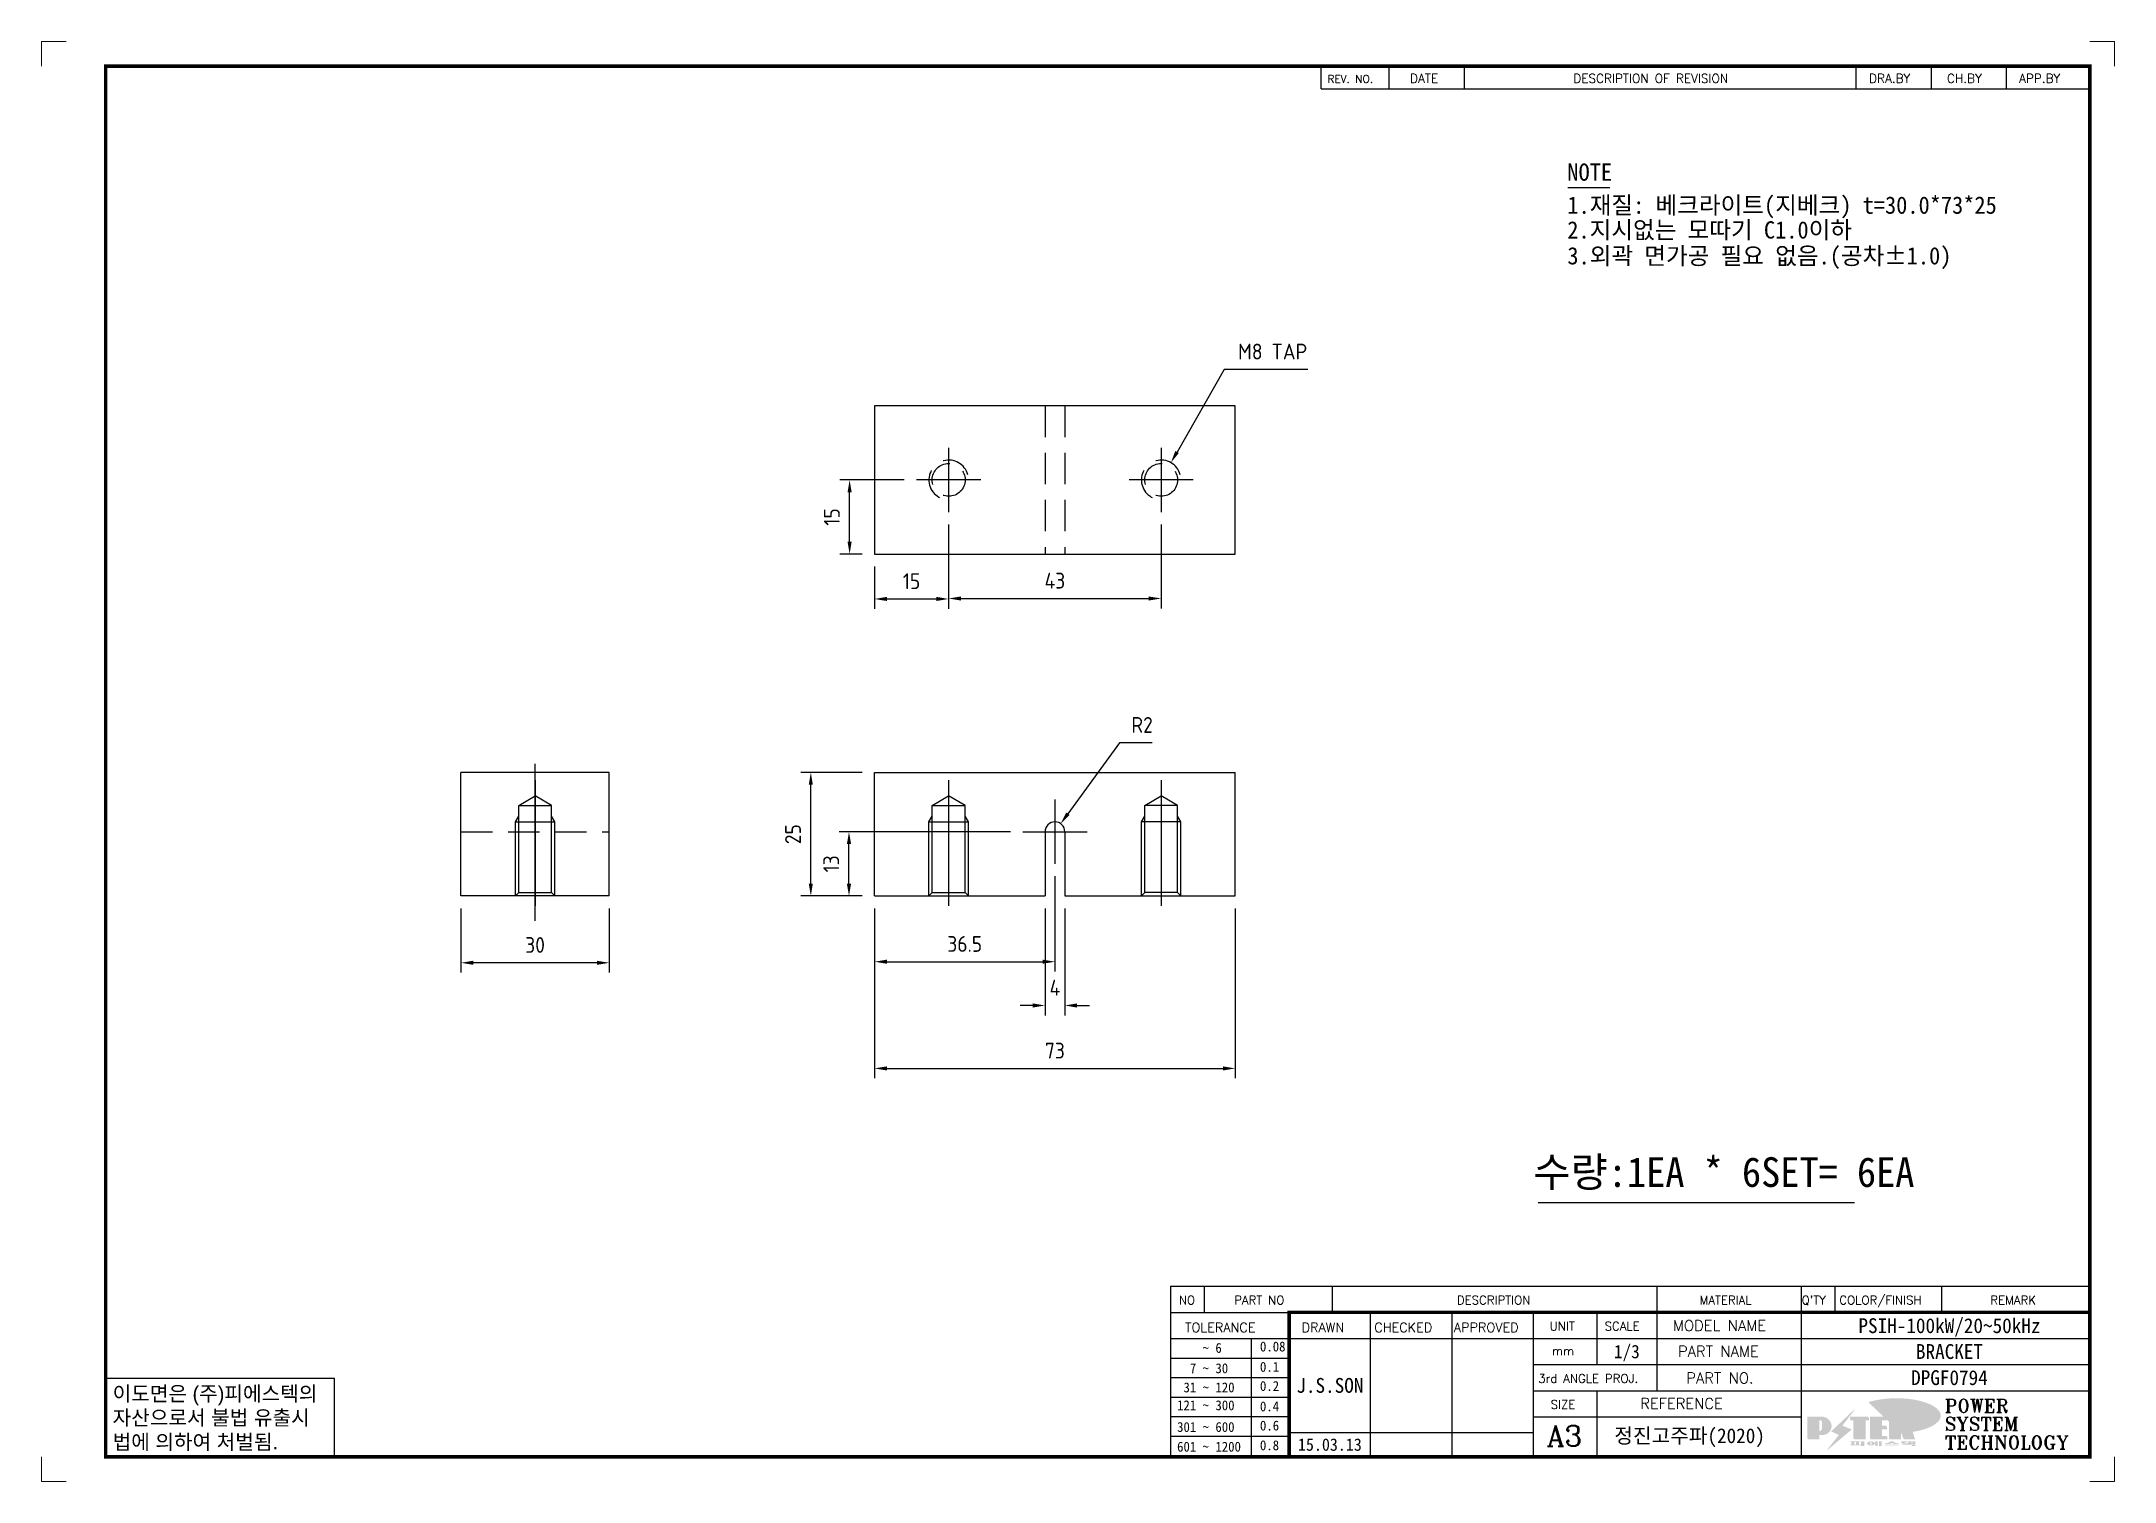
# Model space of a CAD drawing. Header units: millimetres. Extents: x 24815 to 37444, y -10619 to 6020.
# Drawn here: x 25905.3 to 26324.8, y -9394.1 to -9102.8 of the extents above; entities that cross this region are included whole.
import ezdxf
from ezdxf.enums import TextEntityAlignment as Align

# ---------------------------------------------------------------- set-up
doc = ezdxf.new("R2010")
doc.units = ezdxf.units.MM
doc.linetypes.add('CENTER', pattern=[50.8, 31.75, -6.35, 6.35, -6.35])
doc.linetypes.add('HIDDEN', pattern=[9.525, 6.35, -3.175])
for name, color, linetype in [('CENTER', 1, 'CENTER'), ('CL', 1, 'CENTER'), ('FORMAT-1', 7, 'Continuous'), ('line', 3, 'Continuous'), ('THIN', 3, 'Continuous'), ('피치선', 1, 'Continuous')]:
    doc.layers.add(name, color=color, linetype=linetype)
doc.styles.add('h1', font='')
doc.styles.add('HAN', font='')
doc.styles.add('RC', font='ROMANC.SHX')
doc.styles.add('ROMANT', font='romant')
doc.styles.get("Standard").update_dxf_attribs({"font": 'ISOCP.SHX', "bigfont": 'WHGTXT.SHX'})
doc.styles.get('h1').set_extended_font_data('New Gulim')
doc.styles.get('HAN').set_extended_font_data('GulimChe')
doc.dimstyles.new('PS-1', dxfattribs={"dimtxt": 3.2, "dimasz": 2.5, "dimexe": 2, "dimexo": 2.5, "dimgap": 2, "dimtad": 1, "dimtoh": 1, "dimrnd": 0.05, "dimzin": 12, "dimdsep": 46, "dimtxsty": 'Standard', "dimcen": 0, "dimclrt": 2, "dimazin": 3, "dimtfac": 1, "dimtofl": 0, "dimtmove": 0, "dimatfit": 3, "dimfxl": 0.18, "dimtolj": 1, "dimtzin": 0, "dimarcsym": 0})

msp = doc.modelspace()

# ---------------------------------------------------------------- texts
at = {"color": 2, "style": 'HAN'}
for s, height, p in [('NOTE', 3.5, (26214.07878, -9130.99889)), ('1.재질: 베크라이트(지베크) t=30.0*73*25', 3.5, (26214.07878, -9137.66693)), ('2.지시없는 모따기 C1.0이하 ', 3.5, (26214.0627, -9142.68365)), ('3.외곽 면가공 필요 없음.(공차%%P1.0)', 3.5, (26214.07878, -9147.91133)), ('수량:1EA * 6SET= 6EA', 6, (26207.2124, -9334.52171))]:
    msp.add_text(s, height=height, dxfattribs=at).set_placement(p)

# ---------------------------------------------------------------- blocks, each defined once
blk = doc.blocks.new('t3')
for p, q in [((0, 15.88), (46.25, 15.88)), ((0, 15.88), (0, 0)), ((46.25, 15.88), (46.25, 0)), ((0, 0), (46.25, 0))]:
    blk.add_line(p, q)
at = {"color": 1, "style": 'h1'}
for s, p in [('이도면은 (주)피에스텍의', (1.4, 11.29)), ('자산으로서 불법 유출시', (1.4, 6.41)), ('법에 의하여 처벌됨.', (1.4, 1.52))]:
    blk.add_text(s, height=3, dxfattribs=at).set_placement(p)
blk = doc.blocks.new('new LOGO')
at = {"layer": 'line'}
h = blk.add_hatch(color=1, dxfattribs=at)
h.paths.add_polyline_path([(41.5, 16.4), (54.3, 16.4, 1), (54.3, 82.9), (0, 82.9), (0, -0.1), (41.5, -0.1)])
h.paths.add_polyline_path([(41.5, 27.9), (41.5, 71.9), (43.6, 71.9, -0.414214), (54.6, 60.9), (54.6, 38.9, -0.414214), (43.6, 27.9)], flags=16)
h.paths.add_polyline_path([(214.7, 71.9), (227.5, 71.9), (227.5, 82.9), (159.7, 82.9), (159.7, 71.9), (172.5, 71.9), (172.5, -0.1), (214.7, -0.1)])
h.paths.add_polyline_path([(276, 37.4), (294.8, 37.4), (294.8, 49.1), (276, 49.1), (276, 71.9), (294.8, 71.9), (294.8, 82.9), (234.5, 82.9), (234.5, -0.1), (297, -0.1), (297, 10.9), (276, 10.9)])
h.paths.add_polyline_path([(347.2, 35.2), (359.7, -0.1), (400.5, -0.1), (379.6, 66.8), (399.7, 82.9), (380.6, 82.9), (347.2, 61.6), (347.2, 82.9), (305.5, 82.9), (305.5, -0.1), (347.2, -0.1)])
h = blk.add_hatch(color=250, dxfattribs=at)
h.paths.add_polyline_path([(44.5, 69.4), (46.6, 69.4, -0.129793), (52, 68, 0.221832), (43.6, 71.9), (41.5, 71.9), (41.5, 27.9), (43.6, 27.9, 0.02048), (44.5, 28)], flags=17)
h.paths.add_polyline_path([(44.5, 13.9), (57.3, 13.9, 0.72362), (77.1, 73.9, -0.679777), (54.3, 16.4), (41.5, 16.4), (41.5, -0.1), (3, -0.1), (3, -2.6), (44.5, -2.6)])
h.paths.add_polyline_path([(117.9, 14.2), (71.5, -44.4), (77.1, -39.6), (120.8, 15.6), (92, 28.9), (173.3, 106), (177.5, 111.4), (89.1, 27.6)])
h.paths.add_polyline_path([(162.7, 71.9), (162.7, 69.4), (172.5, 69.4), (172.5, 71.9)], flags=17)
h.paths.add_polyline_path([(217.7, 69.4), (230.5, 69.4), (230.5, 80.4), (227.5, 80.4), (227.5, 71.9), (214.7, 71.9), (214.7, -0.1), (175.5, -0.1), (175.5, -2.6), (217.7, -2.6)])
h.paths.add_polyline_path([(297.8, 46.6), (294.8, 46.6), (294.8, 37.4), (276, 37.4), (276, 10.9), (279, 10.9), (279, 34.9), (297.8, 34.9)])
h.paths.add_polyline_path([(300, 8.4), (297, 8.4), (297, -0.1), (237.5, -0.1), (237.5, -2.6), (300, -2.6)])
h.paths.add_polyline_path([(297.8, 80.4), (294.8, 80.4), (294.8, 71.9), (276, 71.9), (276, 49.1), (279, 49.1), (279, 69.4), (297.8, 69.4)])
h.paths.add_polyline_path([(350.2, 80.4), (347.2, 80.4), (347.2, 61.6), (350.2, 63.5)])
h.paths.add_polyline_path([(350.2, 26.7), (347.2, 35.2), (347.2, -0.1), (308.5, -0.1), (308.5, -2.6), (350.2, -2.6)])
h.paths.add_polyline_path([(402.7, 80.4), (396.5, 80.4), (379.6, 66.8), (400.5, -0.1), (361.8, -0.1), (362.7, -2.6), (403.5, -2.6), (382.6, 64.3)])
blk.add_hatch(color=5, dxfattribs=at).paths.add_polyline_path([(166.3, 35), (131, 49), (180.4, 112.7), (92, 28.9), (120.8, 15.6), (74.4, -43)])
h = blk.add_hatch(color=253, dxfattribs=at)
edge = h.paths.add_edge_path()
edge.add_ellipse((333.9, 86.4), major_axis=(-165.9, 0), ratio=0.39426, start_angle=111.51268, end_angle=334.46902)
edge.add_ellipse((314.1, 81.2), major_axis=(-153.7, 0), ratio=0.40699, start_angle=121.30662, end_angle=327.74369, ccw=False)
edge.add_line((394, 27.8), (394.7, 25.6))
h = blk.add_hatch(color=250, dxfattribs=at)
edge = h.paths.add_edge_path()
edge.add_ellipse((237.8, -17.6), major_axis=(-14.3, 0), ratio=0.526336, start_angle=192.2456, end_angle=269.07481)
edge.add_line((238.1, -10.1), (237.6, -10.1))
edge.add_ellipse((237.8, -17.6), major_axis=(-14.3, 0), ratio=0.526336, start_angle=270.92519, end_angle=449.07481)
edge.add_line((237.6, -25.1), (238.1, -25.1))
edge.add_ellipse((237.8, -17.6), major_axis=(-14.3, 0), ratio=0.526336, start_angle=450.92519, end_angle=527.7544)
edge.add_line((251.7, -19.2), (254.1, -19.2))
edge.add_line((254.1, -19.2), (254.1, -27.1))
edge.add_line((254.1, -27.1), (263.1, -27.1))
edge.add_line((263.1, -27.1), (263.1, -10.1))
edge.add_line((263.1, -10.1), (254.1, -10.1))
edge.add_line((254.1, -10.1), (254.1, -16))
edge.add_line((254.1, -16), (251.7, -16))
h.paths.add_polyline_path([(241, -16.4), (241, -18.7, -1), (234.4, -18.7), (234.4, -16.4, -1)], flags=16)
h.paths.add_polyline_path([(278.2, -10.1), (268.1, -10.1), (268.1, -27.1), (278.2, -27.1)])
h.paths.add_polyline_path([(310.3, -10.1), (310.3, -11.1, -0.157169), (289.3, -17.5), (294, -19.9, 0.128407), (316.3, -15.9, 0.128407), (338.6, -19.9), (343.3, -17.5, -0.157169), (322.2, -11.1), (322.2, -10.1)])
h.paths.add_polyline_path([(342.1, -25.1), (342.1, -22.3), (290.4, -22.3), (290.4, -25.1)])
h.paths.add_polyline_path([(352, -10.1), (352, -16.2, 0.414214), (354, -18.2), (378.7, -18.2), (378.7, -19.6), (390.2, -19.6), (390.2, -10.1), (378.7, -10.1), (378.7, -13.6), (374.7, -13.6), (374.7, -15.1), (378.7, -15.1), (378.7, -16.2), (364.7, -16.2), (364.7, -15.1), (371.2, -15.1), (371.2, -13.6), (364.7, -13.6), (364.7, -12.6), (374.7, -12.6), (374.7, -10.1)])
h.paths.add_polyline_path([(393.8, -10.1), (393.8, -19.6), (405, -19.6), (405, -10.1)])
h.paths.add_polyline_path([(405, -27.1), (405, -20.9), (356.8, -20.9), (356.8, -23), (391.8, -23), (391.8, -27.1)])
h.paths.add_polyline_path([(200.4, -10.1), (200.4, -22.3), (193.2, -22.3), (193.2, -12.6), (196.6, -12.6), (196.6, -10.1), (161, -10.1), (161, -12.6), (164.5, -12.6), (164.5, -22.3), (161, -22.3), (161, -25.1), (200.4, -25.1), (200.4, -27.1), (213.9, -27.1), (213.9, -10.1)])
h.paths.add_polyline_path([(182, -12.6), (175.6, -12.6), (175.6, -22.3), (182, -22.3)], flags=17)
blk = doc.blocks.new('format-3')
at = {"color": 3, "lineweight": 9}
for p, q in [((0, 286.3), (0, 291.3)), ((5, 291.3), (0, 291.3)), ((414.5, 291.3), (419.5, 291.3)), ((419.5, 286.3), (419.5, 291.3)), ((0, 5), (0, 0)), ((419.5, 5), (419.5, 0)), ((5, 0), (0, 0)), ((414.5, 0), (419.5, 0))]:
    blk.add_line(p, q, dxfattribs=at)
at = {"color": 180}
for p, q in [((258.97, 281.75), (258.97, 286.3)), ((272.71, 281.75), (272.71, 286.3)), ((287.94, 281.75), (287.94, 286.3)), ((367.22, 281.75), (367.22, 286.3)), ((382.45, 281.75), (382.45, 286.3)), ((397.61, 281.75), (397.61, 286.3)), ((258.97, 281.75), (414.5, 281.75)), ((228.5, 39.49), (228.5, 5)), ((228.5, 39.49), (414.5, 39.49)), ((235.29, 39.49), (235.29, 34.21)), ((261.24, 34.21), (261.24, 39.49)), ((326.9, 39.49), (326.9, 34.21)), ((356.11, 39.49), (356.11, 34.21)), ((362.93, 39.49), (362.93, 34.21)), ((384.48, 39.49), (384.48, 34.21)), ((228.5, 34.21), (252.48, 34.21)), ((268.96, 5), (268.96, 34.21)), ((285.45, 5), (285.45, 34.21)), ((301.94, 5), (301.94, 34.21)), ((314.72, 34.21), (314.72, 23.65)), ((326.9, 34.21), (326.9, 18.37)), ((356.11, 34.21), (356.11, 5)), ((228.5, 28.93), (252.48, 28.93)), ((244.89, 5.23), (244.89, 28.93)), ((252.48, 28.93), (414.5, 28.93)), ((228.5, 24.98), (252.48, 24.98)), ((228.5, 21.03), (252.48, 21.03)), ((301.94, 23.65), (414.5, 23.65)), ((228.5, 17.08), (252.48, 17.08)), ((301.94, 18.37), (414.5, 18.37)), ((314.72, 18.37), (314.72, 5)), ((228.5, 13.13), (252.48, 13.13)), ((301.94, 13.09), (356.11, 13.09)), ((228.5, 9.18), (252.48, 9.18)), ((252.48, 9.95), (301.94, 9.95))]:
    blk.add_line(p, q, dxfattribs=at)
at = {"const_width": 0.7}
blk.add_lwpolyline([(252.48, 5), (252.48, 34.21), (414.5, 34.21)], dxfattribs=at)
at = {"layer": 'FORMAT-1', "const_width": 0.7}
blk.add_lwpolyline([(13, 5), (13, 286.3), (414.5, 286.3), (414.5, 5)], close=True, dxfattribs=at)
blk.add_blockref('t3', (13, 5))
at = {"xscale": 0.05400000000000027, "yscale": 0.05400000000000027, "zscale": 0.05400000000000027}
blk.add_blockref('new LOGO', (357.35, 8.65), dxfattribs=at)
at = {"color": 2}
for s, height, style, p in [('REV. NO.', 1.56, 'RC', (260.23, 282.95)), ('DATE', 1.788, 'RC', (276.95, 282.94)), ('DESCRIPTION OF REVISION', 1.7875, 'RC', (309.98, 282.94)), ('DRA.BY', 1.788, 'RC', (369.83, 282.94)), ('CH.BY', 1.788, 'RC', (385.59, 282.94)), ('APP.BY', 1.788, 'RC', (400.18, 282.94)), ('COLOR/FINISH', 1.7424, 'RC', (363.8, 35.83)), ('NO', 1.742, 'RC', (230.16, 35.83)), ('PART NO', 1.742, 'RC', (241.36, 35.83)), ('DESCRIPTION', 1.7424, 'RC', (286.43, 35.83)), ('MATERIAL', 1.742, 'RC', (335.52, 35.83)), ("Q'TY", 1.742, 'RC', (356.17, 35.83)), ('REMARK', 1.742, 'RC', (394.37, 35.83)), (' TOLERANCE', 1.9, 'RC', (230.11, 30.22)), ('DRAWN', 1.9, 'RC', (255, 30.22)), ('CHECKED', 1.9, 'RC', (269.71, 30.22)), ('APPROVED', 1.9, 'RC', (285.8, 30.22)), ('UNIT', 1.742, 'RC', (305.19, 30.55)), ('SCALE', 1.742, 'RC', (316.32, 30.55)), ('MODEL NAME', 2.178, 'RC', (330.12, 30.46)), ('    ~ 6', 2, 'HAN', (229.8, 26.03)), ('0.08', 2, 'HAN', (246.57, 26.31)), ('mm', 1.742, 'RC', (305.67, 25.56)), ('PART NAME', 2.178, 'RC', (331.17, 25.24)), ('  7 ~ 30', 2, 'HAN', (229.8, 21.91)), ('0.1', 2, 'HAN', (246.57, 22.2)), ('3rd ANGLE PROJ.', 1.7424, 'RC', (302.87, 19.97)), ('PART NO.', 2.178, 'RC', (332.84, 19.85)), (' 31 ~ 120', 2, 'HAN', (229.8, 18.04)), ('0.2', 2, 'HAN', (246.57, 18.32)), ('REFERENCE', 2.178, 'RC', (323.52, 14.69)), ('121 ~ 300', 2, 'HAN', (229.8, 14.42)), ('0.4', 2, 'HAN', (246.57, 14.2)), ('SIZE', 1.742, 'RC', (305.39, 14.71)), ('301 ~ 600', 2, 'HAN', (229.8, 10.04)), ('0.6', 2, 'HAN', (246.57, 10.32)), ('601 ~ 1200', 2, 'HAN', (229.8, 6.05)), ('0.8', 2, 'HAN', (246.57, 6.33))]:
    blk.add_text(s, height=height, dxfattribs=dict(at, style=style)).set_placement(p)
at = {"style": 'ROMANT'}
for s, p in [('POWER', (385.15, 13.96)), ('SYSTEM', (385.15, 10.31)), ('TECHNOLOGY', (385.15, 6.56))]:
    blk.add_text(s, height=2.7, dxfattribs=at).set_placement(p)
at = {"color": 2, "lineweight": 25, "style": 'RC'}
blk.add_text('A3', height=4.182, dxfattribs=at).set_placement((304.61, 7.14))
at = {"style": 'HAN'}
for tag, height, p in [('MODEL-NAME', 3, (386.1, 31.53)), ('SCALE', 2.7, (320.81, 26.29)), ('PART-NAME', 3, (386.1, 26.29)), ('CH-BY', 3, (277.21, 19.44)), ('PART-NO', 3, (386.1, 21.01)), ('DRA-BY', 3, (260.72, 19.44)), ('APP-BY', 3, (293.7, 19.44)), ('DRA-DATE', 2.5, (260.72, 7.47)), ('CH-DATE', 2.5, (277.21, 7.47)), ('APP-DATE', 2.5, (293.7, 7.47)), ('관련업체', 3, (333.52, 9.26))]:
    blk.add_attdef(tag, text='', height=height, dxfattribs=at).set_placement(p, align=Align.MIDDLE_CENTER)
blk = doc.blocks.new('*D1157')
at = {"color": 0, "linetype": 'ByBlock', "lineweight": -2, "transparency": 16777216}
for p, q in [((25990.19, -9278.17), (25990.19, -9291.18)), ((26020.19, -9278.17), (26020.19, -9291.18)), ((26017.69, -9289.18), (25992.69, -9289.18))]:
    blk.add_line(p, q, dxfattribs=at)
at = {"color": 0, "transparency": 16777216}
for points in [[(25992.69, -9288.77), (25992.69, -9289.6), (25990.19, -9289.18)], [(26017.69, -9288.77), (26017.69, -9289.6), (26020.19, -9289.18)]]:
    blk.add_solid(points, dxfattribs=at)
at = {"layer": 'Defpoints', "color": 0, "transparency": 16777216}
for p in [(25990.19, -9275.67), (26020.19, -9275.67), (25990.19, -9289.18)]:
    blk.add_point(p, dxfattribs=at)
at = {"color": 2, "transparency": 16777216, "insert": (26005.19, -9285.58), "char_height": 3.2, "attachment_point": 5}
blk.add_mtext('\\A1;30', dxfattribs=at)
blk = doc.blocks.new('*D1158')
at = {"color": 0, "linetype": 'ByBlock', "lineweight": -2, "transparency": 16777216}
for p, q in [((26110.38, -9271.67), (26110.38, -9290.97)), ((26073.88, -9278.17), (26073.88, -9290.97)), ((26076.38, -9288.97), (26107.88, -9288.97))]:
    blk.add_line(p, q, dxfattribs=at)
at = {"color": 0, "transparency": 16777216}
for points in [[(26076.38, -9288.55), (26076.38, -9289.38), (26073.88, -9288.97)], [(26107.88, -9288.55), (26107.88, -9289.38), (26110.38, -9288.97)]]:
    blk.add_solid(points, dxfattribs=at)
at = {"layer": 'Defpoints', "color": 0, "transparency": 16777216}
for p in [(26110.38, -9269.17), (26073.88, -9275.67), (26110.38, -9288.97)]:
    blk.add_point(p, dxfattribs=at)
at = {"color": 2, "transparency": 16777216, "insert": (26092.13, -9285.37), "char_height": 3.2, "attachment_point": 5}
blk.add_mtext('\\A1;36.5', dxfattribs=at)
blk = doc.blocks.new('*D1159')
at = {"color": 0, "linetype": 'ByBlock', "lineweight": -2, "transparency": 16777216}
for p, q in [((26108.38, -9278.17), (26108.38, -9299.82)), ((26112.38, -9278.17), (26112.38, -9299.82)), ((26105.88, -9297.82), (26103.38, -9297.82)), ((26114.88, -9297.82), (26117.38, -9297.82))]:
    blk.add_line(p, q, dxfattribs=at)
at = {"color": 0, "transparency": 16777216}
for points in [[(26105.88, -9297.4), (26105.88, -9298.24), (26108.38, -9297.82)], [(26114.88, -9297.4), (26114.88, -9298.24), (26112.38, -9297.82)]]:
    blk.add_solid(points, dxfattribs=at)
at = {"layer": 'Defpoints', "color": 0, "transparency": 16777216}
for p in [(26108.38, -9275.67), (26112.38, -9275.67), (26112.38, -9297.82)]:
    blk.add_point(p, dxfattribs=at)
at = {"color": 2, "transparency": 16777216, "insert": (26110.38, -9294.22), "char_height": 3.2, "attachment_point": 5}
blk.add_mtext('\\A1;4', dxfattribs=at)
blk = doc.blocks.new('*D1160')
at = {"color": 0, "linetype": 'ByBlock', "lineweight": -2, "transparency": 16777216}
for p, q in [((26073.88, -9278.17), (26073.88, -9312.55)), ((26146.88, -9278.17), (26146.88, -9312.55)), ((26076.38, -9310.55), (26144.38, -9310.55))]:
    blk.add_line(p, q, dxfattribs=at)
at = {"color": 0, "transparency": 16777216}
for points in [[(26076.38, -9310.14), (26076.38, -9310.97), (26073.88, -9310.55)], [(26144.38, -9310.14), (26144.38, -9310.97), (26146.88, -9310.55)]]:
    blk.add_solid(points, dxfattribs=at)
at = {"layer": 'Defpoints', "color": 0, "transparency": 16777216}
for p in [(26073.88, -9275.67), (26146.88, -9275.67), (26146.88, -9310.55)]:
    blk.add_point(p, dxfattribs=at)
at = {"color": 2, "transparency": 16777216, "insert": (26110.38, -9306.95), "char_height": 3.2, "attachment_point": 5}
blk.add_mtext('\\A1;73', dxfattribs=at)
blk = doc.blocks.new('*D1161')
at = {"color": 0, "linetype": 'ByBlock', "lineweight": -2, "transparency": 16777216}
for p, q in [((26101.38, -9262.67), (26066.71, -9262.67)), ((26068.71, -9273.17), (26068.71, -9265.17)), ((26071.38, -9275.67), (26066.71, -9275.67))]:
    blk.add_line(p, q, dxfattribs=at)
at = {"color": 0, "transparency": 16777216}
for points in [[(26068.29, -9265.17), (26069.13, -9265.17), (26068.71, -9262.67)], [(26068.29, -9273.17), (26069.13, -9273.17), (26068.71, -9275.67)]]:
    blk.add_solid(points, dxfattribs=at)
at = {"layer": 'Defpoints', "color": 0, "transparency": 16777216}
for p in [(26068.71, -9262.67), (26103.88, -9262.67), (26073.88, -9275.67)]:
    blk.add_point(p, dxfattribs=at)
at = {"color": 2, "transparency": 16777216, "insert": (26065.11, -9269.17), "char_height": 3.2, "attachment_point": 5, "rotation": 90}
blk.add_mtext('\\A1;13', dxfattribs=at)
blk = doc.blocks.new('*D1162')
at = {"color": 0, "linetype": 'ByBlock', "lineweight": -2, "transparency": 16777216}
for p, q in [((26071.38, -9250.67), (26058.99, -9250.67)), ((26060.99, -9273.17), (26060.99, -9253.17)), ((26071.38, -9275.67), (26058.99, -9275.67))]:
    blk.add_line(p, q, dxfattribs=at)
at = {"color": 0, "transparency": 16777216}
for points in [[(26060.57, -9253.17), (26061.4, -9253.17), (26060.99, -9250.67)], [(26060.57, -9273.17), (26061.4, -9273.17), (26060.99, -9275.67)]]:
    blk.add_solid(points, dxfattribs=at)
at = {"layer": 'Defpoints', "color": 0, "transparency": 16777216}
for p in [(26060.99, -9250.67), (26073.88, -9250.67), (26073.88, -9275.67)]:
    blk.add_point(p, dxfattribs=at)
at = {"color": 2, "transparency": 16777216, "insert": (26057.39, -9263.17), "char_height": 3.2, "attachment_point": 5, "rotation": 90}
blk.add_mtext('\\A1;25', dxfattribs=at)
blk = doc.blocks.new('*D1163')
at = {"color": 0, "linetype": 'ByBlock', "lineweight": -2, "transparency": 16777216}
for p, q in [((26088.88, -9200.5), (26088.88, -9217.59)), ((26073.88, -9209), (26073.88, -9217.59)), ((26076.38, -9215.59), (26086.38, -9215.59))]:
    blk.add_line(p, q, dxfattribs=at)
at = {"color": 0, "transparency": 16777216}
for points in [[(26076.38, -9215.17), (26076.38, -9216), (26073.88, -9215.59)], [(26086.38, -9215.17), (26086.38, -9216), (26088.88, -9215.59)]]:
    blk.add_solid(points, dxfattribs=at)
at = {"layer": 'Defpoints', "color": 0, "transparency": 16777216}
for p in [(26088.88, -9198), (26073.88, -9206.5), (26088.88, -9215.59)]:
    blk.add_point(p, dxfattribs=at)
at = {"color": 2, "transparency": 16777216, "insert": (26081.38, -9211.99), "char_height": 3.2, "attachment_point": 5}
blk.add_mtext('\\A1;15', dxfattribs=at)
blk = doc.blocks.new('*D1164')
at = {"color": 0, "linetype": 'ByBlock', "lineweight": -2, "transparency": 16777216}
for p, q in [((26088.88, -9200.5), (26088.88, -9217.49)), ((26131.88, -9200.5), (26131.88, -9217.49)), ((26091.38, -9215.49), (26129.38, -9215.49))]:
    blk.add_line(p, q, dxfattribs=at)
at = {"color": 0, "transparency": 16777216}
for points in [[(26091.38, -9215.08), (26091.38, -9215.91), (26088.88, -9215.49)], [(26129.38, -9215.08), (26129.38, -9215.91), (26131.88, -9215.49)]]:
    blk.add_solid(points, dxfattribs=at)
at = {"layer": 'Defpoints', "color": 0, "transparency": 16777216}
for p in [(26088.88, -9198), (26131.88, -9198), (26131.88, -9215.49)]:
    blk.add_point(p, dxfattribs=at)
at = {"color": 2, "transparency": 16777216, "insert": (26110.38, -9211.89), "char_height": 3.2, "attachment_point": 5}
blk.add_mtext('\\A1;43', dxfattribs=at)
blk = doc.blocks.new('*D1165')
at = {"color": 0, "linetype": 'ByBlock', "lineweight": -2, "transparency": 16777216}
for p, q in [((26079.88, -9191.5), (26066.84, -9191.5)), ((26068.84, -9204), (26068.84, -9194)), ((26071.38, -9206.5), (26066.84, -9206.5))]:
    blk.add_line(p, q, dxfattribs=at)
at = {"color": 0, "transparency": 16777216}
for points in [[(26068.42, -9194), (26069.25, -9194), (26068.84, -9191.5)], [(26068.42, -9204), (26069.25, -9204), (26068.84, -9206.5)]]:
    blk.add_solid(points, dxfattribs=at)
at = {"layer": 'Defpoints', "color": 0, "transparency": 16777216}
for p in [(26068.84, -9191.5), (26082.38, -9191.5), (26073.88, -9206.5)]:
    blk.add_point(p, dxfattribs=at)
at = {"color": 2, "transparency": 16777216, "insert": (26065.24, -9199), "char_height": 3.2, "attachment_point": 5, "rotation": 90}
blk.add_mtext('\\A1;15', dxfattribs=at)
blk = doc.blocks.new('*D1166')
at = {"color": 0, "linetype": 'ByBlock', "lineweight": -2, "transparency": 16777216}
for p, q in [((26144.63, -9169.15), (26135.1, -9185.86)), ((26161.55, -9169.15), (26144.63, -9169.15))]:
    blk.add_line(p, q, dxfattribs=at)
at = {"color": 0, "transparency": 16777216}
blk.add_solid([(26134.74, -9185.65), (26135.46, -9186.06), (26133.86, -9188.03)], dxfattribs=at)
at = {"layer": 'Defpoints', "color": 0, "transparency": 16777216}
for p in [(26133.86, -9188.03), (26129.9, -9194.98)]:
    blk.add_point(p, dxfattribs=at)
at = {"color": 2, "transparency": 16777216, "insert": (26154.44, -9165.55), "char_height": 3.2, "attachment_point": 5}
blk.add_mtext('\\A1;M8 TAP', dxfattribs=at)
blk = doc.blocks.new('*D1167')
at = {"color": 0, "linetype": 'ByBlock', "lineweight": -2, "transparency": 16777216}
for p, q in [((26123.46, -9244.67), (26113.03, -9259.03)), ((26130.04, -9244.67), (26123.46, -9244.67))]:
    blk.add_line(p, q, dxfattribs=at)
at = {"color": 0, "transparency": 16777216}
blk.add_solid([(26112.69, -9258.78), (26113.36, -9259.27), (26111.56, -9261.05)], dxfattribs=at)
at = {"layer": 'Defpoints', "color": 0, "transparency": 16777216}
for p in [(26111.56, -9261.05), (26110.38, -9262.67)]:
    blk.add_point(p, dxfattribs=at)
at = {"color": 2, "transparency": 16777216, "insert": (26128.02, -9241.07), "char_height": 3.2, "attachment_point": 5}
blk.add_mtext('\\A1;R2', dxfattribs=at)

# ---------------------------------------------------------------- dimensions: what is measured, and where the dimension line sits
dim = msp.add_diameter_dim_2p(p1=(26129.90143, -9194.97759), p2=(26133.86407, -9188.02795), text='M8 TAP', dimstyle='PS-1', override={"dimfxl": 0.65, "dimarcsym": 1})
dim.commit()
dim.dimension.update_dxf_attribs({"geometry": '*D1166', "text_midpoint": (26154.44083, -9169.14544), "dimtype": 163})
for base, p1, p2, picture, middle in [((26068.83543, -9191.50277), (26073.88275, -9206.50277), (26082.38275, -9191.50277), '*D1165', (26065.23543, -9199.00277)), ((26060.98626, -9250.67046), (26073.88275, -9275.67046), (26073.88275, -9250.67046), '*D1162', (26057.38595, -9263.17046)), ((26068.7101, -9262.67046), (26073.88275, -9275.67046), (26103.88275, -9262.67046), '*D1161', (26065.1101, -9269.17046))]:
    dim = msp.add_linear_dim(base=base, p1=p1, p2=p2, angle=90, dimstyle='PS-1', override={"dimfxl": 0.65, "dimarcsym": 1})
    dim.commit()
    dim.dimension.update_dxf_attribs({"geometry": picture, "text_midpoint": middle})
for base, p1, p2, picture, middle in [((26088.88275, -9215.58673), (26073.88275, -9206.50277), (26088.88275, -9198.00277), '*D1163', (26081.38275, -9211.98673)), ((26131.88275, -9215.49372), (26088.88275, -9198.00277), (26131.88275, -9198.00277), '*D1164', (26110.38275, -9211.89372)), ((26110.38275, -9288.96786), (26073.88275, -9275.67046), (26110.38275, -9269.17046), '*D1158', (26092.13275, -9285.36786)), ((25990.19434, -9289.1838), (26020.19434, -9275.67046), (25990.19434, -9275.67046), '*D1157', (26005.19434, -9285.5838)), ((26146.88275, -9310.55461), (26073.88275, -9275.67046), (26146.88275, -9275.67046), '*D1160', (26110.38275, -9306.95461))]:
    dim = msp.add_linear_dim(base=base, p1=p1, p2=p2, dimstyle='PS-1', override={"dimfxl": 0.65, "dimarcsym": 1})
    dim.commit()
    dim.dimension.update_dxf_attribs({"geometry": picture, "text_midpoint": middle})
dim = msp.add_radius_dim(center=(26110.38275, -9262.67046), mpoint=(26111.55818, -9261.05232), dimstyle='PS-1', override={"dimfxl": 0.65, "dimarcsym": 1})
dim.commit()
dim.dimension.update_dxf_attribs({"geometry": '*D1167', "text_midpoint": (26128.02338, -9244.66833), "dimtype": 164})
dim = msp.add_linear_dim(base=(26112.38275, -9297.81855), p1=(26108.38275, -9275.67046), p2=(26112.38275, -9275.67046), dimstyle='PS-1', override={"dimfxl": 0.65, "dimarcsym": 1})
dim.commit()
dim.dimension.update_dxf_attribs({"geometry": '*D1159', "text_midpoint": (26110.38275, -9297.81855), "dimtype": 160})

# ---------------------------------------------------------------- linework, layer by layer
at = {"color": 2}
msp.add_line((26214.19424, -9132.32511), (26222.65235, -9132.32511), dxfattribs=at)
at = {"color": 30}
for p, q in [((26020.19434, -9250.67046), (25990.19434, -9250.67046)), ((25990.19434, -9275.67046), (25990.19434, -9250.67046)), ((26020.19434, -9275.67046), (26020.19434, -9250.67046)), ((26073.88275, -9250.67046), (26146.88275, -9250.67046)), ((26073.88275, -9275.67046), (26073.88275, -9250.67046)), ((26146.88275, -9275.67046), (26146.88275, -9250.67046)), ((26108.38275, -9262.67046), (26108.38275, -9275.67046)), ((26112.38275, -9262.67046), (26112.38275, -9275.67046)), ((26020.19434, -9275.67046), (25990.19434, -9275.67046)), ((26073.88275, -9275.67046), (26108.38275, -9275.67046)), ((26112.38275, -9275.67046), (26146.88275, -9275.67046))]:
    msp.add_line(p, q, dxfattribs=at)
for p, q in [((26001.87264, -9257.34704), (26005.19606, -9255.4281)), ((26001.87264, -9257.34704), (26008.51948, -9257.34704)), ((26001.87264, -9274.99388), (26001.87264, -9257.34704)), ((26008.51948, -9257.34704), (26005.19606, -9255.4281)), ((26008.51948, -9274.99388), (26008.51948, -9257.34704)), ((26085.55933, -9257.34704), (26088.88275, -9255.4281)), ((26085.55933, -9257.34704), (26092.20617, -9257.34704)), ((26085.55933, -9274.99388), (26085.55933, -9257.34704)), ((26092.20617, -9257.34704), (26088.88275, -9255.4281)), ((26092.20617, -9274.99388), (26092.20617, -9257.34704)), ((26128.55933, -9257.34704), (26131.88275, -9255.4281)), ((26135.20617, -9257.34704), (26128.55933, -9257.34704)), ((26128.55933, -9274.99388), (26128.55933, -9257.34704)), ((26135.20617, -9257.34704), (26131.88275, -9255.4281)), ((26135.20617, -9274.99388), (26135.20617, -9257.34704)), ((26001.19606, -9260.67046), (26009.19606, -9260.67046)), ((26084.88275, -9260.67046), (26092.88275, -9260.67046)), ((26135.88275, -9260.67046), (26127.88275, -9260.67046)), ((26001.19606, -9275.67046), (26001.87264, -9274.99388)), ((26001.87264, -9274.99388), (26008.51948, -9274.99388)), ((26009.19606, -9275.67046), (26008.51948, -9274.99388)), ((26084.88275, -9275.67046), (26085.55933, -9274.99388)), ((26085.55933, -9274.99388), (26092.20617, -9274.99388)), ((26092.88275, -9275.67046), (26092.20617, -9274.99388)), ((26127.88275, -9275.67046), (26128.55933, -9274.99388)), ((26135.20617, -9274.99388), (26128.55933, -9274.99388)), ((26135.88275, -9275.67046), (26135.20617, -9274.99388)), ((26208.16261, -9337.64254), (26272.16173, -9337.64254))]:
    msp.add_line(p, q)
at = {"color": 1}
for p, q in [((26110.38275, -9256.17046), (26110.38275, -9269.17046)), ((26103.88275, -9262.67046), (26116.88275, -9262.67046))]:
    msp.add_line(p, q, dxfattribs=at)
at = {"color": 2, "linetype": 'HIDDEN'}
msp.add_line((25990.19434, -9262.67046), (26020.19434, -9262.67046), dxfattribs=at)
at = {"color": 30}
msp.add_lwpolyline([(26073.88275, -9176.50277), (26073.88275, -9206.50277), (26146.88275, -9206.50277), (26146.88275, -9176.50277)], close=True, dxfattribs=at)
at = {"color": 2, "linetype": 'HIDDEN'}
msp.add_circle((26088.88275, -9191.50277), 3.32342, dxfattribs=at)
at = {"color": 30}
msp.add_arc((26110.38275, -9262.67046), 2, 0, 180, dxfattribs=at)
at = {"layer": 'CENTER'}
for p, q in [((26088.88275, -9185.00277), (26088.88275, -9198.00277)), ((26131.88275, -9185.00277), (26131.88275, -9198.00277)), ((26095.38275, -9191.50277), (26082.38275, -9191.50277)), ((26138.38275, -9191.50277), (26125.38275, -9191.50277)), ((26005.19434, -9280.67046), (26005.19434, -9245.67046))]:
    msp.add_line(p, q, dxfattribs=at)
at = {"layer": 'CL'}
for p, q in [((26005.19606, -9252.27046), (26005.19606, -9277.67046)), ((26088.88275, -9252.27046), (26088.88275, -9277.67046)), ((26131.88275, -9252.27046), (26131.88275, -9277.67046))]:
    msp.add_line(p, q, dxfattribs=at)
at = {"layer": 'THIN', "color": 2, "linetype": 'HIDDEN'}
for p, q in [((26108.38275, -9176.50277), (26108.38275, -9206.50277)), ((26112.38275, -9176.50277), (26112.38275, -9206.50277))]:
    msp.add_line(p, q, dxfattribs=at)
msp.add_circle((26131.88275, -9191.50277), 3.32342, dxfattribs=at)
for centre in [(26088.88275, -9191.50277), (26131.88275, -9191.50277)]:
    msp.add_arc(centre, 4, 15, 285, dxfattribs=at)
at = {"layer": '피치선'}
for p, q in [((26001.19606, -9260.67046), (26001.87264, -9259.49862)), ((26001.19606, -9275.67046), (26001.19606, -9260.67046)), ((26009.19606, -9260.67046), (26008.51948, -9259.49862)), ((26009.19606, -9275.67046), (26009.19606, -9260.67046)), ((26084.88275, -9260.67046), (26085.55933, -9259.49862)), ((26084.88275, -9275.67046), (26084.88275, -9260.67046)), ((26092.88275, -9260.67046), (26092.20617, -9259.49862)), ((26092.88275, -9275.67046), (26092.88275, -9260.67046)), ((26127.88275, -9260.67046), (26128.55933, -9259.49862)), ((26127.88275, -9275.67046), (26127.88275, -9260.67046)), ((26135.88275, -9260.67046), (26135.20617, -9259.49862)), ((26135.88275, -9275.67046), (26135.88275, -9260.67046))]:
    msp.add_line(p, q, dxfattribs=at)

# ---------------------------------------------------------------- block references
ref = msp.add_blockref('format-3', (25905.30452, -9394.11619))
ref.add_attrib('DRA-DATE', '15.03.13', dxfattribs={"height": 2.5, "style": 'HAN'}).set_placement((26166.02456, -9386.64119), align=Align.MIDDLE_CENTER)
ref.add_attrib('DRA-BY', 'J.S.SON', dxfattribs={"height": 3, "style": 'HAN'}).set_placement((26166.02456, -9374.67407), align=Align.MIDDLE_CENTER)
ref.add_attrib('MODEL-NAME', 'PSIH-100kW/20~50kHz', dxfattribs={"lineweight": 35, "height": 3, "style": 'HAN'}).set_placement((26291.40001, -9362.59108), align=Align.MIDDLE_CENTER)
ref.add_attrib('PART-NAME', 'BRACKET', dxfattribs={"lineweight": 35, "height": 3, "style": 'HAN'}).set_placement((26291.40001, -9367.82195), align=Align.MIDDLE_CENTER)
ref.add_attrib('PART-NO', 'DPGF0794', dxfattribs={"lineweight": 35, "height": 3, "style": 'HAN'}).set_placement((26291.40001, -9373.10195), align=Align.MIDDLE_CENTER)
ref.add_attrib('SCALE', '1/3', dxfattribs={"height": 2.7, "style": 'HAN'}).set_placement((26226.11261, -9367.82195), align=Align.MIDDLE_CENTER)
ref.add_attrib('관련업체', '정진고주파(2020)', dxfattribs={"height": 3, "style": 'HAN'}).set_placement((26238.82782, -9384.85351), align=Align.MIDDLE_CENTER)

msp.set_redraw_order([(e.dxf.handle, doc.entitydb.next_handle()) for e in msp.query("TEXT MTEXT ATTDEF DIMENSION ARC_DIMENSION")])  # texts and dimensions are drawn at this point

doc.saveas('drawing.dxf')
